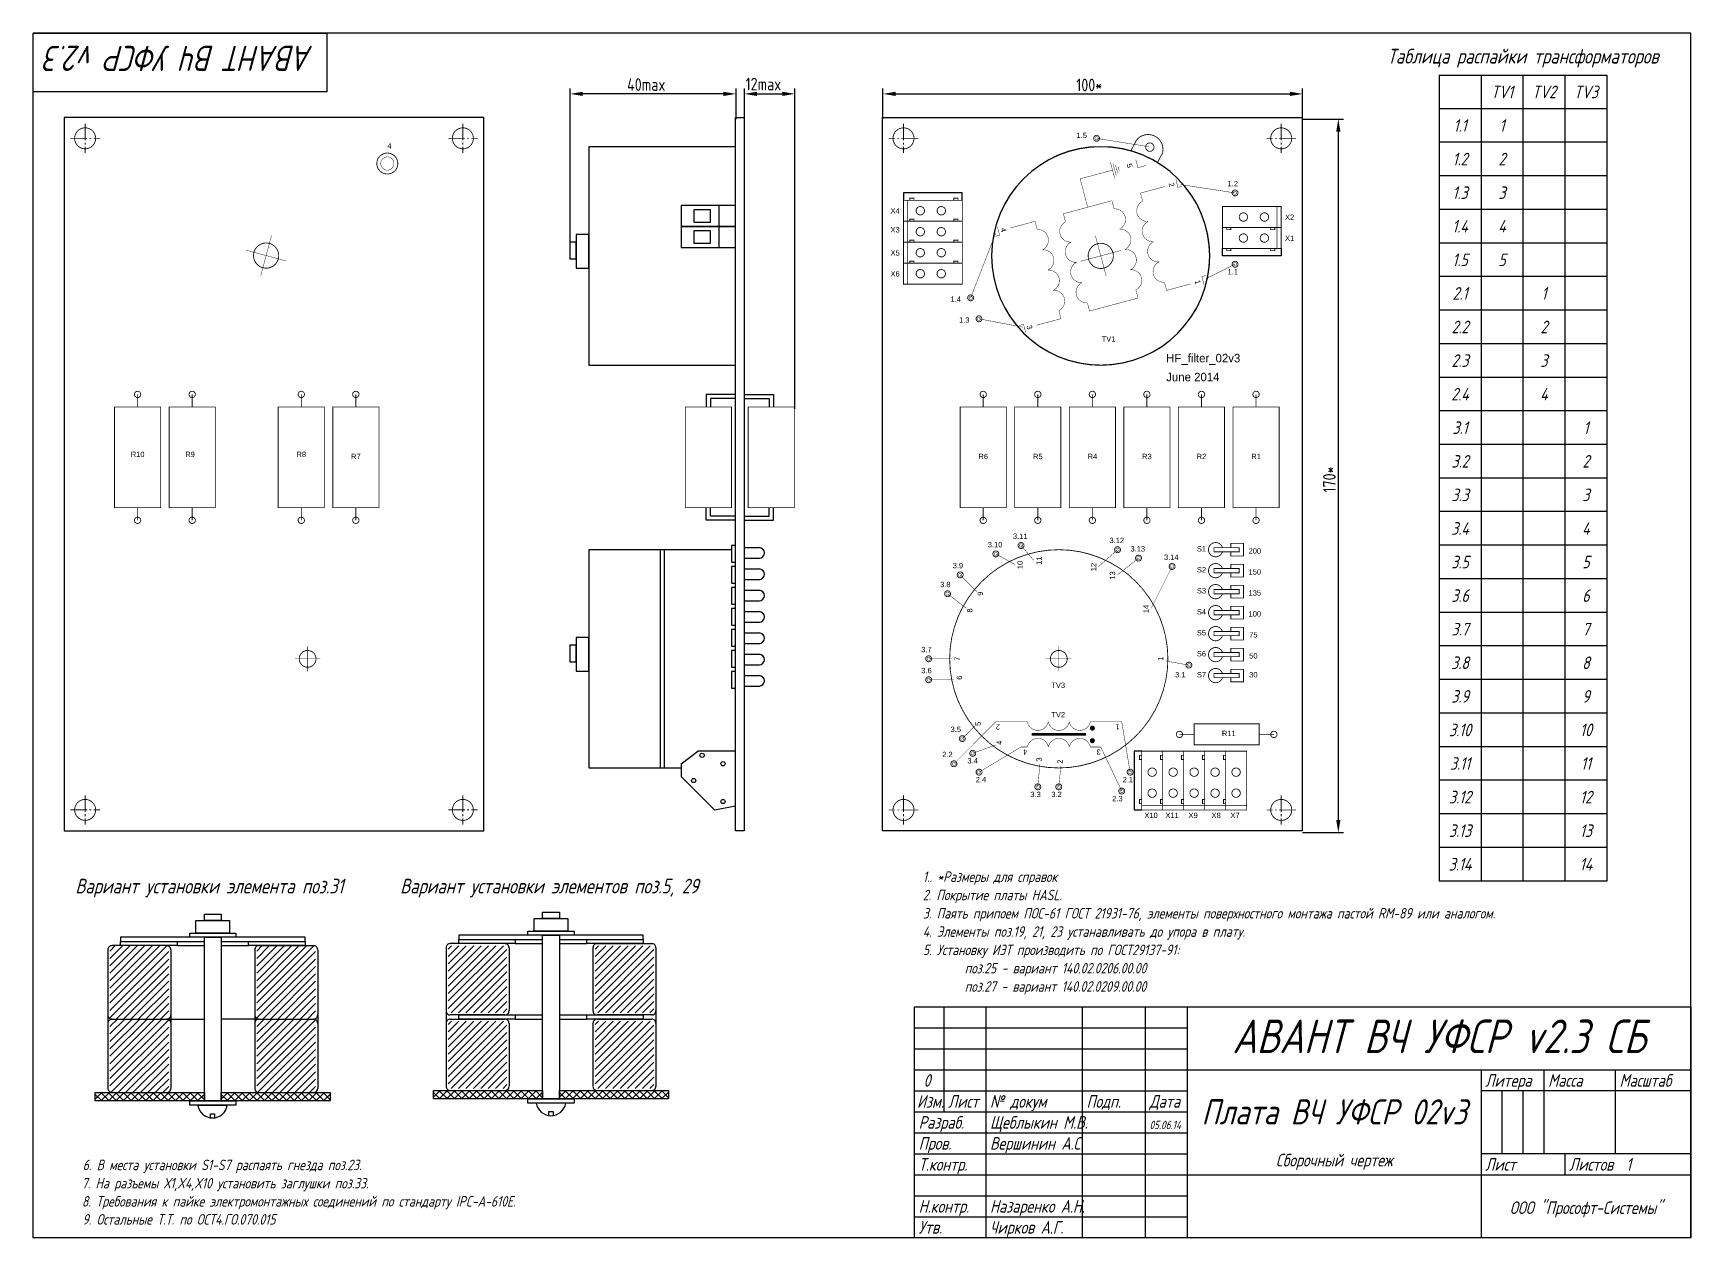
# Paper-space layout 'Лист1' of a CAD drawing. Extents: x 20 to 415, y 5 to 292.
# The model-space entities are those that its viewports show. They can reach past a viewport. Long polylines and large blocks are cut down to what shows.
import ezdxf
from ezdxf.enums import TextEntityAlignment as Align

# ---------------------------------------------------------------- set-up
doc = ezdxf.new("R2010")
doc.units = 0
doc.header["$MEASUREMENT"] = 0
doc.layers.get('0').update_dxf_attribs({"linetype": 'CONTINUOUS'})
doc.layers.get('DEFPOINTS').update_dxf_attribs({"linetype": 'CONTINUOUS'})
for name, color, linetype in [('BOARD', 173, 'CONTINUOUS'), ('BOTTOM', 7, 'CONTINUOUS'), ('TOP', 7, 'CONTINUOUS'), ('ВИДОВОЙ_ЭКРАН', 3, 'CONTINUOUS'), ('ОСНОВНОЙ', 105, 'CONTINUOUS'), ('РАЗМЕРЫ', 6, 'CONTINUOUS')]:
    doc.layers.add(name, color=color, linetype=linetype)
doc.layers.get('ВИДОВОЙ_ЭКРАН').freeze()
doc.styles.add('ГОСТ А', font='', dxfattribs={"oblique": 15})
doc.styles.add('ГОСТ_2_304', font='CS_Gost2304.shx')
doc.styles.get('ГОСТ А').set_extended_font_data('GOST 2.304 type A')
doc.dimstyles.new('ГОСТ', dxfattribs={"dimscale": 0, "dimtxt": 3, "dimasz": 3, "dimexe": 1.25, "dimexo": 0, "dimtad": 1, "dimtoh": 1, "dimdec": 4, "dimrnd": 1, "dimdsep": 46, "dimtxsty": 'Standard', "dimcen": 5, "dimadec": 0, "dimazin": 0, "dimtfac": 0.75, "dimtdec": 4, "dimtmove": 0, "dimatfit": 3, "dimfxl": 1, "dimtolj": 1, "dimtzin": 0, "dimarcsym": 0})

psp = doc.layouts.new('Лист1')

# ---------------------------------------------------------------- texts
at = {"style": 'ГОСТ А', "oblique": 15}
psp.add_text('АВАНТ ВЧ УФСР v2.3', height=6, rotation=180, dxfattribs=at).set_placement((55, 289), align=Align.CENTER)
at = {"linetype": 'Continuous', "style": 'ГОСТ А', "oblique": 15}
for s, p in [('Таблица распайки трансформаторов', (375, 283.7125)), ('Вариант установки элемента поз.31', (62, 86)), ('Вариант установки элементов поз.5, 29', (143, 86))]:
    psp.add_text(s, height=3.5, dxfattribs=at).set_placement(p, align=Align.BOTTOM_CENTER)
at = {"style": 'ГОСТ А', "oblique": 15}
for s, p in [('TV1', (370, 278)), ('TV2', (380, 278)), ('TV3', (390, 278)), ('1.1', (360, 270)), ('1', (370, 270)), ('1.2', (360, 262)), ('2', (370, 262)), ('1.3', (360, 254)), ('3', (370, 254)), ('1.4', (360, 246)), ('4', (370, 246)), ('1.5', (360, 238)), ('5', (370, 238)), ('2.1', (360, 230)), ('1', (380, 230)), ('2.2', (360, 222)), ('2', (380, 222)), ('2.3', (360, 214)), ('3', (380, 214)), ('2.4', (360, 206)), ('4', (380, 206)), ('3.1', (360, 198)), ('1', (390, 198)), ('3.2', (360, 190)), ('2', (390, 190)), ('3.3', (360, 182)), ('3', (390, 182)), ('3.4', (360, 174)), ('4', (390, 174)), ('3.5', (360, 166)), ('5', (390, 166)), ('3.6', (360, 158)), ('6', (390, 158)), ('3.7', (360, 150)), ('7', (390, 150)), ('3.8', (360, 142)), ('8', (390, 142)), ('3.9', (360, 134)), ('9', (390, 134)), ('3.10', (360, 126)), ('10', (390, 126)), ('3.11', (360, 118)), ('11', (390, 118)), ('3.12', (360, 110)), ('12', (390, 110)), ('3.13', (360, 102)), ('13', (390, 102)), ('3.14', (360, 94)), ('14', (390, 94))]:
    psp.add_text(s, height=3, dxfattribs=at).set_placement(p, align=Align.MIDDLE)
at = {"linetype": 'Continuous', "style": 'ГОСТ А', "oblique": 15}
for s, p in [('1.. *Размеры для справок', (231.982143, 89.786909)), ('2. Покрытие платы HASL.', (231.982143, 85.426591)), ('3. Паять припоем ПОС-61 ГОСТ 21931-76, элементы поверхностного монтажа пастой RM-89 или аналогом.', (232.00989, 81.066273)), ('4. Элементы поз.19, 21, 23 устанавливать до упора в плату.', (231.982143, 76.705955)), ('5. Установку ИЭТ производить по ГОСТ29137-91:', (232.00989, 72.345636)), ('поз.25 - вариант 140.02.0206.00.00', (241.982143, 67.985318)), ('поз.27 - вариант 140.02.0209.00.00', (241.982143, 63.625)), ('6. В места установки S1-S7 распаять гнезда поз.23.', (31.811024, 21.112463)), ('7. На разъемы Х1,X4,X10 установить заглушки поз.33.', (31.5625, 16.752145)), ('8. Требования к пайке электромонтажных соединений по стандарту IPC-A-610E.', (31.625, 12.440793)), ('9. Остальные Т.Т. по ОСТ4.ГО.070.015', (31.754377, 8.144685))]:
    psp.add_text(s, height=2.5, dxfattribs=at).set_placement(p)
at = {"style": 'ГОСТ А', "oblique": 15}
for s, height, p in [('АВАНТ ВЧ УФСР v2.3 СБ', 8, (355, 49)), ('0', 3, (233, 41)), ('Плата ВЧ УФСР 02v3', 6, (330, 32)), ('Сборочный чертеж', 3, (330, 22)), ('ООО "Прософт-Системы"', 3, (390.000715, 10.674689))]:
    psp.add_text(s, height=height, dxfattribs=at).set_placement(p, align=Align.CENTER)
for s, height, p in [('Литера', 3, (366.001332, 40.994895)), ('Масса', 3, (381.001332, 40.994895)), ('Масштаб', 3, (398.001332, 40.994895)), ('Изм.', 3, (230.612222, 35.994895)), ('Лист', 3, (238.001337, 35.994895)), ('№ докум', 3, (248.001337, 35.994895)), ('Подп.', 3, (271.001337, 35.994895)), ('Дата', 3, (286.001337, 35.994895)), ('Разраб.', 3, (231.001337, 30.994895)), ('Щеблыкин М.В.', 3, (248.001333, 30.994895)), ('05.06.14', 2, (286, 30.894501)), ('Пров.', 3, (231.001337, 25.994895)), ('Вершинин А.С.', 3, (248.001332, 25.994895)), ('Т.контр.', 3, (231.001332, 20.994895)), ('Лист', 3, (366.001332, 20.994895)), ('Листов  1', 3, (386.001332, 20.994895)), ('Н.контр.', 3, (231.001332, 10.994895)), ('Назаренко А.Н.', 3, (248.001332, 10.994895)), ('Утв.', 3, (231.001332, 5.994895)), ('Чирков А.Г.', 3, (248.001332, 5.995147))]:
    psp.add_text(s, height=height, dxfattribs=at).set_placement(p)

msp = doc.modelspace()

# ---------------------------------------------------------------- texts
at = {"layer": 'BOTTOM', "width": 1.019685}
msp.add_text('4', height=1.27, dxfattribs=at).set_placement((-217.983, -7.423))
for s, p in [('R10', (-277.5, -80.923)), ('R9', (-265, -80.923)), ('R8', (-238.5, -80.923)), ('R7', (-225.5, -81.423))]:
    msp.add_text(s, height=1.27, dxfattribs=at).set_placement(p, align=Align.CENTER)
at = {"layer": 'TOP', "width": 1.019685}
for s, p in [('1.5', (-53.778, -4.924)), ('1.2', (-17.778, -16.424)), ('1.1', (-17.778, -37.424)), ('1.4', (-83.778, -43.924)), ('1.3', (-81.778, -48.924)), ('TV1', (-47.777, -53.423)), ('3.10', (-74.925, -102.424)), ('3.11', (-68.925, -100.424)), ('3.12', (-45.925, -101.424)), ('3.13', (-40.925, -103.424)), ('200', (-12.777, -103.923)), ('3.9', (-83.278, -107.424)), ('3.14', (-32.925, -105.424)), ('150', (-12.777, -108.923)), ('3.8', (-86.278, -111.924)), ('135', (-12.777, -113.923)), ('100', (-12.777, -118.923)), ('3.7', (-90.778, -127.424)), ('75', (-12.63, -123.923)), ('50', (-12.63, -128.923)), ('3.6', (-90.778, -132.424)), ('3.1', (-30.278, -133.424)), ('30', (-12.63, -133.424)), ('TV3', (-59.777, -135.923)), ('TV2', (-59.777, -142.923)), ('3.5', (-83.778, -146.424)), ('2.2', (-85.778, -152.424)), ('3.4', (-79.778, -153.924)), ('2.4', (-77.778, -158.424)), ('2.1', (-42.778, -158.424)), ('3.3', (-64.778, -161.924)), ('3.2', (-59.778, -161.924)), ('2.3', (-45.278, -162.924))]:
    msp.add_text(s, height=1.27, dxfattribs=at).set_placement(p)
for s, rotation, p in [('5', 285, (-41.86, -11.185)), ('2', 285, (-31.838, -15.746)), ('4', 285, (-71.925, -26.487)), ('1', 285, (-25.626, -38.929)), ('3', 285, (-65.713, -49.67)), ('10', 90, (-66.577, -107.63)), ('11', 90, (-62.077, -106.63)), ('12', 90, (-49.076, -108.13)), ('13', 90, (-44.576, -110.13)), ('9', 90, (-76.077, -113.982)), ('8', 90, (-78.577, -117.982)), ('14', 90, (-36.576, -118.13)), ('7', 90, (-81.577, -129.482)), ('1', 90, (-33.076, -129.482)), ('6', 90, (-81.077, -133.983)), ('5', 90, (-76.577, -144.983)), ('2', 180, (-72.018, -144.577)), ('1', 180, (-43.518, -144.577)), ('4', 90, (-71.577, -149.483)), ('4', 180, (-65.518, -150.577)), ('3', 90, (-62.077, -153.483)), ('2', 90, (-57.077, -153.983)), ('3', 180, (-48.018, -150.577))]:
    msp.add_text(s, height=1.27, rotation=rotation, dxfattribs=at).set_placement(p)
for s, p in [('X4', (-97, -22.924)), ('X2', (-3, -24.424)), ('X3', (-97, -27.424)), ('X1', (-3, -29.424)), ('X5', (-97, -32.924)), ('X6', (-97, -37.924)), ('R6', (-76, -81.424)), ('R5', (-63, -81.424)), ('R4', (-50, -81.424)), ('R3', (-37, -81.424)), ('R2', (-24, -81.424)), ('R1', (-11, -81.424)), ('S1', (-24, -103.423)), ('S2', (-24, -108.423)), ('S3', (-24, -113.423)), ('S4', (-24, -118.423)), ('S5', (-24, -123.423)), ('S6', (-24, -128.423)), ('S7', (-24, -133.423)), ('R11', (-17.499, -147.423)), ('X10', (-36, -166.924)), ('X11', (-31, -166.924)), ('X9', (-26, -166.924)), ('X8', (-20.5, -166.924)), ('X7', (-16, -166.924))]:
    msp.add_text(s, height=1.27, dxfattribs=at).set_placement(p, align=Align.CENTER)
at = {"layer": 'TOP'}
for s, p in [('HF_filter_02v3', (-32.414, -58.375)), ('June 2014', (-32.398, -62.876))]:
    msp.add_text(s, height=2.032, dxfattribs=at).set_placement(p)

# ---------------------------------------------------------------- blocks, each defined once
blk = doc.blocks.new('*D10')
at = {"layer": 'DEFPOINTS', "color": 0}
for p in [(147.961774, 277.532645), (187.493629, 271.532645), (147.961774, 241.809586)]:
    blk.add_point(p, dxfattribs=at)
at = {"layer": 'РАЗМЕРЫ', "color": 0}
for p, q in [((147.961774, 241.809586), (147.961774, 278.782645)), ((184.493629, 277.532645), (150.961774, 277.532645)), ((187.493629, 271.532645), (187.493629, 278.782645))]:
    blk.add_line(p, q, dxfattribs=at)
for points in [[(150.961774, 278.032645), (150.961774, 277.032645), (147.961774, 277.532645)], [(184.493629, 277.032645), (184.493629, 278.032645), (187.493629, 277.532645)]]:
    blk.add_solid(points, dxfattribs=at)
at = {"layer": 'РАЗМЕРЫ', "color": 0, "linetype": 'Continuous', "style": 'ГОСТ_2_304'}
blk.add_text('40max', height=3, dxfattribs=at).set_placement((161.540202, 278.250843))
blk = doc.blocks.new('*D12')
at = {"layer": 'DEFPOINTS', "color": 0}
for p in [(201.493629, 277.532645), (189.493629, 271.532645), (201.493629, 202.532645)]:
    blk.add_point(p, dxfattribs=at)
at = {"layer": 'РАЗМЕРЫ', "color": 0}
for p, q in [((189.493629, 271.532645), (189.493629, 278.782645)), ((192.493629, 277.532645), (198.493629, 277.532645)), ((201.493629, 202.532645), (201.493629, 278.782645))]:
    blk.add_line(p, q, dxfattribs=at)
for points in [[(192.493629, 278.032645), (192.493629, 277.032645), (189.493629, 277.532645)], [(198.493629, 277.032645), (198.493629, 278.032645), (201.493629, 277.532645)]]:
    blk.add_solid(points, dxfattribs=at)
at = {"layer": 'РАЗМЕРЫ', "color": 0, "linetype": 'Continuous', "style": 'ГОСТ_2_304'}
blk.add_text('12max', height=3, dxfattribs=at).set_placement((189.756129, 278.367034))
blk = doc.blocks.new('*D14')
at = {"layer": 'DEFPOINTS', "color": 0}
for p in [(322.493629, 277.532645), (222.493629, 271.532645), (322.493629, 271.532645)]:
    blk.add_point(p, dxfattribs=at)
at = {"layer": 'РАЗМЕРЫ', "color": 0}
for p, q in [((222.493629, 271.532645), (222.493629, 278.782645)), ((225.493629, 277.532645), (319.493629, 277.532645)), ((322.493629, 271.532645), (322.493629, 278.782645))]:
    blk.add_line(p, q, dxfattribs=at)
for points in [[(225.493629, 278.032645), (225.493629, 277.032645), (222.493629, 277.532645)], [(319.493629, 277.032645), (319.493629, 278.032645), (322.493629, 277.532645)]]:
    blk.add_solid(points, dxfattribs=at)
at = {"layer": 'РАЗМЕРЫ', "color": 0, "linetype": 'Continuous', "style": 'ГОСТ_2_304'}
blk.add_text('100*', height=3, dxfattribs=at).set_placement((268.556129, 278.157645))
blk = doc.blocks.new('*D16')
at = {"layer": 'DEFPOINTS', "color": 0}
for p in [(322.493629, 271.532645), (322.493629, 101.532645), (331, 101.532645)]:
    blk.add_point(p, dxfattribs=at)
at = {"layer": 'РАЗМЕРЫ', "color": 0}
for p, q in [((322.493629, 271.532645), (332.25, 271.532645)), ((331, 268.532645), (331, 104.532645)), ((322.493629, 101.532645), (332.25, 101.532645))]:
    blk.add_line(p, q, dxfattribs=at)
for points in [[(331.5, 268.532645), (330.5, 268.532645), (331, 271.532645)], [(330.5, 104.532645), (331.5, 104.532645), (331, 101.532645)]]:
    blk.add_solid(points, dxfattribs=at)
at = {"layer": 'РАЗМЕРЫ', "color": 0, "linetype": 'Continuous', "style": 'ГОСТ_2_304'}
blk.add_text('170*', height=3, rotation=90, dxfattribs=at).set_placement((330.375, 182.557645))

# ---------------------------------------------------------------- dimensions: what is measured, and where the dimension line sits
at = {"layer": 'РАЗМЕРЫ'}
for base, p1, p2, text, picture, middle in [((147.961774, 277.532645), (187.493629, 271.532645), (147.961774, 241.809586), '<>max', '*D10', (167.727702, 279.704244)), ((201.493629, 277.532645), (189.493629, 271.532645), (201.493629, 202.532645), '<>max', '*D12', (195.493629, 279.820435)), ((322.493629, 277.532645), (222.493629, 271.532645), (322.493629, 271.532645), '<>*', '*D14', (272.493629, 279.657645))]:
    dim = psp.add_linear_dim(base=base, p1=p1, p2=p2, text=text, dimstyle='ГОСТ', override={"dimscale": 1, "dimlfac": 1, "dimsah": 1, "dimtolj": 1}, dxfattribs=at)
    dim.commit()
    dim.dimension.update_dxf_attribs({"geometry": picture, "text_midpoint": middle})
dim = psp.add_linear_dim(base=(331, 101.532645), p1=(322.493629, 271.532645), p2=(322.493629, 101.532645), angle=90, text='<>*', dimstyle='ГОСТ', override={"dimscale": 1, "dimlfac": 1, "dimsah": 1, "dimtolj": 1}, dxfattribs=at)
dim.commit()
dim.dimension.update_dxf_attribs({"geometry": '*D16', "text_midpoint": (328.875, 186.532645)})

# ---------------------------------------------------------------- hatches: boundary and pattern name
at = {"layer": 'TOP', "linetype": 'Continuous'}
h = msp.add_hatch(dxfattribs=at)
h.set_pattern_fill('ANSI31', color=256, scale=10, style=0)
h.set_pattern_definition([(45, (-610, -500), (-0.883883, 0.883883), [])])
h.paths.add_polyline_path([(-276.5, -243), (-262.5, -243), (-262.5, -260.5), (-276.5, -260.5)], flags=0)
h = msp.add_hatch(dxfattribs=at)
h.set_pattern_fill('ANSI31', color=256, scale=10, style=0)
h.set_pattern_definition([(45, (-575, -500), (-0.883883, 0.883883), [])])
h.paths.add_polyline_path([(-241.5, -243), (-227.5, -243), (-227.5, -260.5), (-241.5, -260.5)], flags=0)
h = msp.add_hatch(dxfattribs=at)
h.set_pattern_fill('ANSI31', color=256, scale=10, style=0)
h.set_pattern_definition([(45, (-510, -500.1686), (-0.883883, 0.883883), [])])
h.paths.add_polyline_path([(-176.5, -243.6686), (-162.5, -243.6686), (-162.5, -259.6686), (-176.5, -259.6686)], flags=0)
h = msp.add_hatch(dxfattribs=at)
h.set_pattern_fill('ANSI31', color=256, scale=10, style=0)
h.set_pattern_definition([(45, (-475, -500.1686), (-0.883883, 0.883883), [])])
h.paths.add_polyline_path([(-141.5, -243.6686), (-127.5, -243.6686), (-127.5, -259.6686), (-141.5, -259.6686)], flags=0)
h = msp.add_hatch(dxfattribs=at)
h.set_pattern_fill('ANSI31', color=256, scale=10, style=0)
h.set_pattern_definition([(45, (-610, -518), (-0.883883, 0.883883), [])])
h.paths.add_polyline_path([(-276.5, -260.5), (-262.5, -260.5), (-262.5, -278), (-276.5, -278)], flags=0)
h = msp.add_hatch(dxfattribs=at)
h.set_pattern_fill('ANSI31', color=256, scale=10, style=0)
h.set_pattern_definition([(45, (-575, -518), (-0.883883, 0.883883), [])])
h.paths.add_polyline_path([(-241.5, -260.5), (-227.5, -260.5), (-227.5, -278), (-241.5, -278)], flags=0)
h = msp.add_hatch(dxfattribs=at)
h.set_pattern_fill('ANSI31', color=256, scale=10, style=0)
h.set_pattern_definition([(45, (-510, -518.1686), (-0.883883, 0.883883), [])])
h.paths.add_polyline_path([(-176.5, -261.6686), (-162.5, -261.6686), (-162.5, -277.6686), (-176.5, -277.6686)], flags=0)
h = msp.add_hatch(dxfattribs=at)
h.set_pattern_fill('ANSI31', color=256, scale=10, style=0)
h.set_pattern_definition([(45, (-475, -518.1686), (-0.883883, 0.883883), [])])
h.paths.add_polyline_path([(-141.5, -261.6686), (-127.5, -261.6686), (-127.5, -277.6686), (-141.5, -277.6686)], flags=0)
h = msp.add_hatch(dxfattribs=at)
h.set_pattern_fill('ANSI37', color=256, scale=10, style=0)
h.set_pattern_definition([(45, (-610, -500), (-0.883883, 0.883883), []), (134.99997, (-610, -500), (-0.883883, -0.883883), [])])
h.paths.add_polyline_path([(-280, -278), (-254, -278), (-254, -280), (-280, -280)], flags=0)
h = msp.add_hatch(dxfattribs=at)
h.set_pattern_fill('ANSI37', color=256, scale=10, style=0)
h.set_pattern_definition([(45, (-579.9901, -500), (-0.883883, 0.883883), []), (134.99997, (-579.9901, -500), (-0.883883, -0.883883), [])])
h.paths.add_polyline_path([(-249.990107, -278), (-223.990107, -278), (-223.990107, -280), (-249.990107, -280)], flags=0)
h = msp.add_hatch(dxfattribs=at)
h.set_pattern_fill('ANSI37', color=256, scale=10, style=0)
h.set_pattern_definition([(45, (-510, -500.1686), (-0.883883, 0.883883), []), (134.99997, (-510, -500.1686), (-0.883883, -0.883883), [])])
h.paths.add_polyline_path([(-180, -278.1686), (-154, -278.1686), (-154, -280.1686), (-180, -280.1686)], flags=0)
h = msp.add_hatch(dxfattribs=at)
h.set_pattern_fill('ANSI37', color=256, scale=10, style=0)
h.set_pattern_definition([(45, (-479.9901, -500.1686), (-0.883883, 0.883883), []), (134.99997, (-479.9901, -500.1686), (-0.883883, -0.883883), [])])
h.paths.add_polyline_path([(-149.990107, -278.1686), (-123.990107, -278.1686), (-123.990107, -280.1686), (-149.990107, -280.1686)], flags=0)

# ---------------------------------------------------------------- linework, layer by layer
at = {"layer": 'BOARD'}
for points in [[(-295, 0), (-295, -170), (-195, -170), (-195, 0)], [(-133, 0), (-133, -167), (-133, -170), (-135, -170), (-135, 0)], [(0, 0), (0, -170), (-100, -170), (-100, 0)]]:
    msp.add_lwpolyline(points, close=True, dxfattribs=at)
at = {"layer": 'BOTTOM', "linetype": 'ByBlock'}
for p, q in [((-133, -66), (-126, -66)), ((-133, -67), (-127, -67)), ((-127, -67), (-127, -69)), ((-126, -66), (-126, -69)), ((-127, -95), (-127, -93)), ((-126, -96), (-126, -93)), ((-133, -95), (-127, -95)), ((-133, -96), (-126, -96))]:
    msp.add_line(p, q, dxfattribs=at)
at = {"layer": 'BOTTOM'}
for p, q in [((-133, -102.5), (-129.36184, -102.5)), ((-133, -105.02263), (-129.351388, -105.02263)), ((-133, -107.58), (-129.36184, -107.58)), ((-133, -110.10263), (-129.351388, -110.10263)), ((-133, -112.66), (-129.36184, -112.66)), ((-133, -115.18263), (-129.351388, -115.18263)), ((-133, -117.74), (-129.36184, -117.74)), ((-133, -120.26263), (-129.351388, -120.26263)), ((-133, -122.82), (-129.36184, -122.82)), ((-133, -125.34263), (-129.351388, -125.34263)), ((-133, -127.9), (-129.36184, -127.9)), ((-133, -130.42263), (-129.351388, -130.42263)), ((-133, -132.98), (-129.36184, -132.98)), ((-133, -135.50263), (-129.351388, -135.50263))]:
    msp.add_line(p, q, dxfattribs=at)
for points, const_width in [([(-287.5, -4.993, -1), (-292.5, -4.993, -1), (-287.5, -4.993)], 0.2), ([(-197.5, -4.993, -1), (-202.5, -4.993, -1), (-197.5, -4.993)], 0.2), ([(-215.5, -11, -1), (-220.5, -11, -1), (-215.5, -11)], 0.2), ([(-219.5, -10.5, -1), (-216.5, -11.5, -1), (-219.5, -10.5)], 0.1), ([(-243.879, -32.928, -1), (-249.879, -32.928, -1), (-243.879, -32.928)], 0.2), ([(-276.75, -66, -1), (-278.25, -66, -1), (-276.75, -66)], 0.2), ([(-263.75, -66, -1), (-265.25, -66, -1), (-263.75, -66)], 0.2), ([(-237.75, -66, -1), (-239.25, -66, -1), (-237.75, -66)], 0.2), ([(-224.75, -66, -1), (-226.25, -66, -1), (-224.75, -66)], 0.2), ([(-276.75, -96, -1), (-278.25, -96, -1), (-276.75, -96)], 0.2), ([(-276.75, -96, -1), (-278.25, -96, -1), (-276.75, -96)], 0.2), ([(-263.75, -96, -1), (-265.25, -96, -1), (-263.75, -96)], 0.2), ([(-263.75, -96, -1), (-265.25, -96, -1), (-263.75, -96)], 0.2), ([(-237.75, -96, -1), (-239.25, -96, -1), (-237.75, -96)], 0.2), ([(-237.75, -96, -1), (-239.25, -96, -1), (-237.75, -96)], 0.2), ([(-224.75, -96, -1), (-226.25, -96, -1), (-224.75, -96)], 0.2), ([(-224.75, -96, -1), (-226.25, -96, -1), (-224.75, -96)], 0.2), ([(-234.984, -129.006, -1), (-238.984, -129.006, -1), (-234.984, -129.006)], 0.2), ([(-234.984, -129.006, -1), (-238.984, -129.006, -1), (-234.984, -129.006)], 0.2), ([(-287.5, -164.993, -1), (-292.5, -164.993, -1), (-287.5, -164.993)], 0.2), ([(-197.5, -164.993, -1), (-202.5, -164.993, -1), (-197.5, -164.993)], 0.2)]:
    msp.add_lwpolyline(points, format="xyb", dxfattribs=dict(at, const_width=const_width))
for points, const_width in [([(-290, -5.493), (-290, -1.493)], 0.2), ([(-200, -5.493), (-200, -1.493)], 0.2), ([(-293.5, -4.993), (-289.5, -4.993)], 0.2), ([(-290, -6.493), (-290, -5.993)], 0.2), ([(-290, -8.493), (-290, -6.993)], 0.2), ([(-289, -4.993), (-288.5, -4.993)], 0.2), ([(-288, -4.993), (-286.5, -4.993)], 0.2), ([(-203.5, -4.993), (-199.5, -4.993)], 0.2), ([(-200, -6.493), (-200, -5.993)], 0.2), ([(-200, -8.493), (-200, -6.993)], 0.2), ([(-199, -4.993), (-198.5, -4.993)], 0.2), ([(-198, -4.993), (-196.5, -4.993)], 0.2), ([(-251.709, -31.634), (-242.049, -34.222)], 0.1), ([(-245.585, -28.098), (-248.173, -37.758)], 0.1), ([(-277.5, -66), (-277.5, -69)], 0.2), ([(-264.5, -66), (-264.5, -69)], 0.2), ([(-238.5, -66), (-238.5, -69)], 0.2), ([(-225.5, -66), (-225.5, -69)], 0.2), ([(-283, -93), (-283, -69), (-272, -69), (-272, -93), (-283, -93)], 0.2), ([(-270, -93), (-270, -69), (-259, -69), (-259, -93), (-270, -93)], 0.2), ([(-244, -93), (-244, -69), (-233, -69), (-233, -93), (-244, -93)], 0.2), ([(-231, -93), (-231, -69), (-220, -69), (-220, -93), (-231, -93)], 0.2), ([(-132, -93), (-132, -69), (-121, -69), (-121, -93), (-132, -93)], 0.2), ([(-277.5, -96), (-277.5, -93)], 0.2), ([(-264.5, -96), (-264.5, -93)], 0.2), ([(-238.5, -96), (-238.5, -93)], 0.2), ([(-225.5, -96), (-225.5, -93)], 0.2), ([(-236.984, -132.006), (-236.984, -126.006)], 0.1), ([(-236.984, -132.006), (-236.984, -126.006)], 0.1), ([(-239.984, -129.006), (-233.984, -129.006)], 0.1), ([(-233.984, -129.006), (-239.984, -129.006)], 0.1), ([(-290, -165.493), (-290, -161.493)], 0.2), ([(-200, -165.493), (-200, -161.493)], 0.2), ([(-293.5, -164.993), (-289.5, -164.993)], 0.2), ([(-290, -166.493), (-290, -165.993)], 0.2), ([(-289, -164.993), (-288.5, -164.993)], 0.2), ([(-288, -164.993), (-286.5, -164.993)], 0.2), ([(-203.5, -164.993), (-199.5, -164.993)], 0.2), ([(-200, -166.493), (-200, -165.993)], 0.2), ([(-199, -164.993), (-198.5, -164.993)], 0.2), ([(-198, -164.993), (-196.5, -164.993)], 0.2), ([(-290, -168.493), (-290, -166.993)], 0.2), ([(-200, -168.493), (-200, -166.993)], 0.2)]:
    msp.add_lwpolyline(points, dxfattribs=dict(at, const_width=const_width))
for centre in [(-129.393315, -103.765082), (-129.393315, -108.845082), (-129.393315, -113.925082), (-129.393315, -119.005082), (-129.393315, -124.085082), (-129.393315, -129.165082), (-129.393315, -134.245082)]:
    msp.add_arc(centre, 1.255392, 271.202135, 88.797865, dxfattribs=at)
at = {"layer": 'TOP', "linetype": 'ByBlock'}
for p, q in [((-81, -18), (-95, -18)), ((-95, -18), (-95, -19.75)), ((-81, -19.75), (-81, -18)), ((-135, -21), (-148, -21)), ((-148, -21), (-148, -26)), ((-145, -22), (-145, -25)), ((-141, -22), (-145, -22)), ((-141, -25), (-141, -22)), ((-139, -21), (-139, -31)), ((-148, -26), (-135, -26)), ((-135, -26), (-148, -26)), ((-148, -26), (-148, -31)), ((-145, -25), (-141, -25)), ((-145, -27), (-145, -30)), ((-141, -27), (-145, -27)), ((-141, -30), (-141, -27)), ((-148, -31), (-135, -31)), ((-145, -30), (-141, -30)), ((-19, -32), (-19, -31.25)), ((-5, -31.25), (-5, -33)), ((-19, -33), (-19, -32)), ((-5, -33), (-19, -33)), ((-135, -66), (-142, -66)), ((-142, -66), (-142, -69)), ((-135, -67), (-141, -67)), ((-141, -67), (-141, -69)), ((-142, -96), (-142, -93)), ((-141, -95), (-141, -93)), ((-135, -96), (-142, -96)), ((-135, -95), (-141, -95)), ((-135, -102), (-136, -102)), ((-136, -102), (-136, -106)), ((-153, -103), (-153, -155)), ((-152, -103), (-152, -155)), ((-136, -106), (-135, -106)), ((-135, -107), (-136, -107)), ((-136, -107), (-136, -111)), ((-136, -111), (-135, -111)), ((-135, -112), (-136, -112)), ((-136, -112), (-136, -116)), ((-136, -116), (-135, -116)), ((-135, -117), (-136, -117)), ((-136, -117), (-136, -121)), ((-136, -121), (-135, -121)), ((-135, -122), (-136, -122)), ((-136, -122), (-136, -126)), ((-136, -126), (-135, -126)), ((-135, -127), (-136, -127)), ((-136, -127), (-136, -131)), ((-136, -131), (-135, -131)), ((-135, -132), (-136, -132)), ((-136, -132), (-136, -136)), ((-136, -136), (-135, -136)), ((-148, -154), (-144, -151)), ((-148, -154), (-148, -157)), ((-135, -151), (-144, -151)), ((-38.25, -151), (-40, -151)), ((-40, -151), (-40, -165)), ((-170, -155), (-148, -155)), ((-140, -165), (-148, -157)), ((-140, -165), (-135, -164)), ((-40, -165), (-38.25, -165))]:
    msp.add_line(p, q, dxfattribs=at)
at = {"layer": 'TOP', "linetype": 'Continuous'}
for p, q in [((-136, -103), (-170, -103)), ((-170, -103), (-170, -155)), ((-277, -244), (-277, -277)), ((-263, -243), (-276, -243)), ((-262, -244), (-262, -277)), ((-260.5, -243), (-254, -243)), ((-250, -243), (-243.5, -243)), ((-242, -244), (-242, -277)), ((-241, -243), (-228, -243)), ((-227, -244), (-227, -277)), ((-177, -244.1686), (-177, -277.1686)), ((-163, -243.1686), (-176, -243.1686)), ((-162, -244.166251), (-162, -259.166251)), ((-160.5, -243.1686), (-154, -243.1686)), ((-150, -243.1686), (-143.5, -243.1686)), ((-142, -244.166251), (-142, -259.166251)), ((-141, -243.1686), (-128, -243.1686)), ((-127, -244.1686), (-127, -277.1686)), ((-276, -260.494529), (-263, -260.494529)), ((-263, -260.5), (-254, -260.5)), ((-241, -260.5), (-250, -260.5)), ((-241, -260.494529), (-228, -260.494529)), ((-163, -260.1686), (-176, -260.1686)), ((-160.5, -260.166251), (-154, -260.166251)), ((-150, -260.166251), (-143.5, -260.166251)), ((-128, -260.1686), (-141, -260.1686)), ((-176, -261.1686), (-163, -261.1686)), ((-162, -262.166251), (-162, -277.166251)), ((-160.5, -261.166251), (-154, -261.166251)), ((-150, -261.166251), (-143.5, -261.166251)), ((-142, -262.166251), (-142, -277.166251)), ((-141, -261.1686), (-128, -261.1686)), ((-148.5, -280.166251), (-155.5, -280.166251)), ((-248.552675, -281.051149), (-255.552675, -281.051149)), ((-252.563948, -284.001419), (-252.563948, -283.0456)), ((-252.563948, -283.0456), (-251.563948, -283.0456)), ((-251.563948, -283.0456), (-251.563948, -284.001419)), ((-152.511273, -283.160702), (-151.511273, -283.160702)), ((-152.511273, -284.116521), (-152.511273, -283.160702)), ((-151.511273, -283.160702), (-151.511273, -284.116521))]:
    msp.add_line(p, q, dxfattribs=at)
at = {"layer": 'TOP'}
for points, const_width in [([(-97.5, -5, 1), (-92.5, -5, 1), (-97.5, -5)], 0.2), ([(-7.5, -5, 1), (-2.5, -5, 1), (-7.5, -5)], 0.2), ([(-74, -33, 1), (-22, -33, 1), (-74, -33)], 0.2), ([(-49.5, -4.5, 1), (-48.5, -5.5, 1), (-49.5, -4.5)], 0.2), ([(-49.4, -5, 1), (-48.6, -5, 1), (-49.4, -5)], 0.1), ([(-39.499, -5.447, -0.867577), (-33.436, -8.947)], 0.2), ([(-37.307, -7.091, 0.999889), (-35.308, -7.091, 1.000111), (-37.307, -7.091)], 0.2), ([(-36.713, -24.799, -0.819602), (-38.007, -19.97), (-38.525, -18.038), (-38.549, -18.044)], 0.1), ([(-16.5, -17.5, 1), (-15.5, -18.5, 1), (-16.5, -17.5)], 0.2), ([(-16.4, -18, 1), (-15.6, -18, 1), (-16.4, -18)], 0.1), ([(-92, -22.25, 1), (-90, -22.25, 1), (-92, -22.25)], 0.2), ([(-87, -22.25, 1), (-85, -22.25, 1), (-87, -22.25)], 0.2), ([(-43.523, -26.624, 0.819952), (-44.817, -21.794), (-45.334, -19.862), (-45.31, -19.856)], 0.1), ([(-15, -23.75, 1), (-13, -23.75, 1), (-15, -23.75)], 0.2), ([(-10, -23.75, 1), (-8, -23.75, 1), (-10, -23.75)], 0.2), ([(-92, -27.25, 1), (-90, -27.25, 1), (-92, -27.25)], 0.2), ([(-87, -27.25, 1), (-85, -27.25, 1), (-87, -27.25)], 0.2), ([(-61.875, -31.541, 0.819537), (-63.169, -26.712)], 0.1), ([(-56.36, -24.887, 0.819811), (-55.066, -29.717)], 0.1), ([(-42.229, -31.454, 0.819993), (-43.523, -26.624)], 0.1), ([(-36.713, -24.799, 0.81988), (-35.419, -29.629)], 0.1), ([(-15, -28.75, 1), (-13, -28.75, 1), (-15, -28.75)], 0.2), ([(-10, -28.75, 1), (-8, -28.75, 1), (-10, -28.75)], 0.2), ([(-92, -32.25, 1), (-90, -32.25, 1), (-92, -32.25)], 0.2), ([(-87, -32.25, 1), (-85, -32.25, 1), (-87, -32.25)], 0.2), ([(-60.581, -36.371, 0.819839), (-61.875, -31.541)], 0.1), ([(-55.066, -29.717, 0.81969), (-53.771, -34.546)], 0.1), ([(-51, -33, 1), (-45, -33, 1), (-51, -33)], 0.2), ([(-40.934, -36.283, 0.81969), (-42.229, -31.454)], 0.1), ([(-35.419, -29.629, 0.819839), (-34.125, -34.459)], 0.1), ([(-53.771, -34.546, 0.819993), (-52.477, -39.376)], 0.1), ([(-34.125, -34.459, 0.819537), (-32.831, -39.288)], 0.1), ([(-16.5, -34.5, 1), (-15.5, -35.5, 1), (-16.5, -34.5)], 0.2), ([(-16.4, -35, 1), (-15.6, -35, 1), (-16.4, -35)], 0.1), ([(-92, -37.25, 1), (-90, -37.25, 1), (-92, -37.25)], 0.2), ([(-87, -37.25, 1), (-85, -37.25, 1), (-87, -37.25)], 0.2), ([(-59.287, -41.201, 0.81988), (-60.581, -36.371)], 0.1), ([(-52.477, -39.376, 0.819952), (-51.183, -44.206), (-50.666, -46.138), (-50.69, -46.144)], 0.1), ([(-40.934, -36.283, -0.819811), (-39.64, -41.113), (-39.123, -43.045), (-39.099, -43.038)], 0.1), ([(-79.5, -42.5, 1), (-78.5, -43.5, 1), (-79.5, -42.5)], 0.2), ([(-79.4, -43, 1), (-78.6, -43, 1), (-79.4, -43)], 0.1), ([(-59.287, -41.201, -0.819602), (-57.993, -46.03), (-57.475, -47.962), (-57.451, -47.956)], 0.1), ([(-77.5, -47.5, 1), (-76.5, -48.5, 1), (-77.5, -47.5)], 0.2), ([(-77.4, -48, 1), (-76.6, -48, 1), (-77.4, -48)], 0.1), ([(-76.75, -66, 1), (-75.25, -66, 1), (-76.75, -66)], 0.2), ([(-63.75, -66, 1), (-62.25, -66, 1), (-63.75, -66)], 0.2), ([(-63.75, -66, 1), (-62.25, -66, 1), (-63.75, -66)], 0.2), ([(-50.75, -66, 1), (-49.25, -66, 1), (-50.75, -66)], 0.2), ([(-50.75, -66, 1), (-49.25, -66, 1), (-50.75, -66)], 0.2), ([(-37.75, -66, 1), (-36.25, -66, 1), (-37.75, -66)], 0.2), ([(-37.75, -66, 1), (-36.25, -66, 1), (-37.75, -66)], 0.2), ([(-24.75, -66, 1), (-23.25, -66, 1), (-24.75, -66)], 0.2), ([(-24.75, -66, 1), (-23.25, -66, 1), (-24.75, -66)], 0.2), ([(-11.75, -66, 1), (-10.25, -66, 1), (-11.75, -66)], 0.2), ([(-11.75, -66, 1), (-10.25, -66, 1), (-11.75, -66)], 0.2), ([(-76.75, -96, 1), (-75.25, -96, 1), (-76.75, -96)], 0.2), ([(-76.75, -96, 1), (-75.25, -96, 1), (-76.75, -96)], 0.2), ([(-63.75, -96, 1), (-62.25, -96, 1), (-63.75, -96)], 0.2), ([(-50.75, -96, 1), (-49.25, -96, 1), (-50.75, -96)], 0.2), ([(-37.75, -96, 1), (-36.25, -96, 1), (-37.75, -96)], 0.2), ([(-24.75, -96, 1), (-23.25, -96, 1), (-24.75, -96)], 0.2), ([(-11.75, -96, 1), (-10.25, -96, 1), (-11.75, -96)], 0.2), ([(-67.5, -101.5, 1), (-66.5, -102.5, 1), (-67.5, -101.5)], 0.2), ([(-67.4, -102, 1), (-66.6, -102, 1), (-67.4, -102)], 0.1), ([(-44.5, -102.5, 1), (-43.5, -103.5, 1), (-44.5, -102.5)], 0.2), ([(-44.4, -103, 1), (-43.6, -103, 1), (-44.4, -103)], 0.1), ([(-19, -102.5, 6.650368), (-19, -103.5)], 0.2), ([(-84, -129, 1), (-32, -129, 1), (-84, -129)], 0.2), ([(-84, -129, 1), (-32, -129, 1), (-84, -129)], 0.2), ([(-73.5, -103.5, 1), (-72.5, -104.5, 1), (-73.5, -103.5)], 0.2), ([(-73.4, -104, 1), (-72.6, -104, 1), (-73.4, -104)], 0.1), ([(-39.5, -104.5, 1), (-38.5, -105.5, 1), (-39.5, -104.5)], 0.2), ([(-39.4, -105, 1), (-38.6, -105, 1), (-39.4, -105)], 0.1), ([(-31.5, -106.5, 1), (-30.5, -107.5, 1), (-31.5, -106.5)], 0.2), ([(-31.4, -107, 1), (-30.6, -107, 1), (-31.4, -107)], 0.1), ([(-19, -107.5, 6.650368), (-19, -108.5)], 0.2), ([(-82, -108.5, 1), (-81, -109.5, 1), (-82, -108.5)], 0.2), ([(-81.9, -109, 1), (-81.1, -109, 1), (-81.9, -109)], 0.1), ([(-85, -113, 1), (-84, -114, 1), (-85, -113)], 0.2), ([(-84.9, -113.5, 1), (-84.1, -113.5, 1), (-84.9, -113.5)], 0.1), ([(-19, -112.5, 6.650368), (-19, -113.5)], 0.2), ([(-19, -117.5, 6.650368), (-19, -118.5)], 0.2), ([(-19, -122.5, 6.650368), (-19, -123.5)], 0.2), ([(-19, -127.5, 6.650368), (-19, -128.5)], 0.2), ([(-89.5, -128.5, 1), (-88.5, -129.5, 1), (-89.5, -128.5)], 0.2), ([(-89.4, -129, 1), (-88.6, -129, 1), (-89.4, -129)], 0.1), ([(-60, -129, 1), (-56, -129, 1), (-60, -129)], 0.2), ([(-60, -129, 1), (-56, -129, 1), (-60, -129)], 0.2), ([(-27.5, -130, 1), (-26.5, -131, 1), (-27.5, -130)], 0.2), ([(-27.4, -130.5, 1), (-26.6, -130.5, 1), (-27.4, -130.5)], 0.1), ([(-89.5, -133.5, 1), (-88.5, -134.5, 1), (-89.5, -133.5)], 0.2), ([(-89.4, -134, 1), (-88.6, -134, 1), (-89.4, -134)], 0.1), ([(-19, -132.5, 6.650368), (-19, -133.5)], 0.2), ([(-60.5, -144, -0.819804), (-65.5, -144), (-73, -144)], 0.1), ([(-55.5, -144, -0.819804), (-60.5, -144)], 0.1), ([(-55.5, -144, 0.819804), (-50.5, -144), (-43, -144)], 0.1), ([(-50.3, -145.5, 1), (-49.7, -145.5, 1), (-50.3, -145.5)], 0.6), ([(-30, -147, 1), (-28.5, -147, 1), (-30, -147)], 0.2), ([(-30, -147, 1), (-28.5, -147, 1), (-30, -147)], 0.2), ([(-7.5, -147, 1), (-6, -147, 1), (-7.5, -147)], 0.2), ([(-81.5, -147.5, 1), (-80.5, -148.5, 1), (-81.5, -147.5)], 0.2), ([(-81.4, -148, 1), (-80.6, -148, 1), (-81.4, -148)], 0.1), ([(-65.5, -150, -0.819804), (-60.5, -150)], 0.1), ([(-60.5, -150, -0.819804), (-55.5, -150)], 0.1), ([(-55.5, -150, -0.819804), (-50.5, -150), (-48, -150)], 0.1), ([(-50.3, -148.5, 1), (-49.7, -148.5, 1), (-50.3, -148.5)], 0.6), ([(-83.707, -154, 1), (-82.293, -154, 1), (-83.707, -154)], 0.2), ([(-83.4, -154, 1), (-82.6, -154, 1), (-83.4, -154)], 0.1), ([(-79, -151, 1), (-78, -152, 1), (-79, -151)], 0.2), ([(-78.9, -151.5, 1), (-78.1, -151.5, 1), (-78.9, -151.5)], 0.1), ([(-77.707, -156, 1), (-76.293, -156, 1), (-77.707, -156)], 0.2), ([(-77.4, -156, 1), (-76.6, -156, 1), (-77.4, -156)], 0.1), ([(-41.5, -155.5, 1), (-40.5, -156.5, 1), (-41.5, -155.5)], 0.2), ([(-41.4, -156, 1), (-40.6, -156, 1), (-41.4, -156)], 0.1), ([(-36.75, -156, 1), (-34.75, -156, 1), (-36.75, -156)], 0.2), ([(-31.75, -156, 1), (-29.75, -156, 1), (-31.75, -156)], 0.2), ([(-26.75, -156, 1), (-24.75, -156, 1), (-26.75, -156)], 0.2), ([(-21.75, -156, 1), (-19.75, -156, 1), (-21.75, -156)], 0.2), ([(-16.75, -156, 1), (-14.75, -156, 1), (-16.75, -156)], 0.2), ([(-63.5, -159, 1), (-62.5, -160, 1), (-63.5, -159)], 0.2), ([(-63.4, -159.5, 1), (-62.6, -159.5, 1), (-63.4, -159.5)], 0.1), ([(-58.5, -159, 1), (-57.5, -160, 1), (-58.5, -159)], 0.2), ([(-58.4, -159.5, 1), (-57.6, -159.5, 1), (-58.4, -159.5)], 0.1), ([(-43.5, -160, 1), (-42.5, -161, 1), (-43.5, -160)], 0.2), ([(-43.4, -160.5, 1), (-42.6, -160.5, 1), (-43.4, -160.5)], 0.1), ([(-36.75, -161, 1), (-34.75, -161, 1), (-36.75, -161)], 0.2), ([(-31.75, -161, 1), (-29.75, -161, 1), (-31.75, -161)], 0.2), ([(-26.75, -161, 1), (-24.75, -161, 1), (-26.75, -161)], 0.2), ([(-21.75, -161, 1), (-19.75, -161, 1), (-21.75, -161)], 0.2), ([(-16.75, -161, 1), (-14.75, -161, 1), (-16.75, -161)], 0.2), ([(-97.5, -165, 1), (-92.5, -165, 1), (-97.5, -165)], 0.2), ([(-7.5, -165, 1), (-2.5, -165, 1), (-7.5, -165)], 0.2)]:
    msp.add_lwpolyline(points, format="xyb", dxfattribs=dict(at, const_width=const_width))
for points, const_width in [([(-95, -5.5), (-95, -1.5)], 0.2), ([(-5, -5.5), (-5, -1.5)], 0.2), ([(-97, -5), (-98.5, -5)], 0.2), ([(-96, -5), (-96.5, -5)], 0.2), ([(-91.5, -5), (-95.5, -5)], 0.2), ([(-95, -6.5), (-95, -6)], 0.2), ([(-95, -8.5), (-95, -7)], 0.2), ([(-36.5, -7), (-49, -5)], 0.1), ([(-40.832, -8.007), (-39.499, -5.447)], 0.2), ([(-7, -5), (-8.5, -5)], 0.2), ([(-6, -5), (-6.5, -5)], 0.2), ([(-1.5, -5), (-5.5, -5)], 0.2), ([(-5, -6.5), (-5, -6)], 0.2), ([(-5, -8.5), (-5, -7)], 0.2), ([(-45.708, -10.645), (-44.673, -14.509)], 0.1), ([(-45.095, -10.999), (-44.319, -13.896)], 0.1), ([(-44.483, -11.352), (-43.965, -13.284)], 0.1), ([(-43.871, -11.706), (-43.612, -12.672)], 0.1), ([(-39.653, -10.058), (-39.136, -11.99), (-37.204, -11.472)], 0.1), ([(-34.436, -10.679), (-33.453, -8.814)], 0.2), ([(-45.19, -12.577), (-52.918, -14.647)], 0.1), ([(-51.106, -21.409), (-52.918, -14.647)], 0.1), ([(-30.114, -14.749), (-29.597, -16.681), (-28.631, -16.422)], 0.1), ([(-95, -19.75), (-81, -19.75), (-81, -24.75), (-95, -24.75), (-95, -19.75)], 0.2), ([(-94, -19.75), (-94, -24.75)], 0.2), ([(-93.5, -19.75), (-93.5, -19.25), (-92.5, -19.25), (-92.5, -19.75)], 0.2), ([(-83, -19.75), (-83, -19.25), (-82, -19.25), (-82, -19.75)], 0.2), ([(-38.525, -18.038), (-32.753, -16.491)], 0.1), ([(-29, -16), (-16, -18)], 0.1), ([(-45.334, -19.862), (-56.901, -22.962), (-56.384, -24.894)], 0.1), ([(-5, -26.25), (-19, -26.25), (-19, -21.25), (-5, -21.25), (-5, -26.25)], 0.2), ([(-6, -26.25), (-6, -21.25)], 0.2), ([(-95, -24.75), (-81, -24.75), (-81, -29.75), (-95, -29.75), (-95, -24.75)], 0.2), ([(-94, -24.75), (-94, -29.75)], 0.2), ([(-93.5, -24.75), (-93.5, -24.25), (-92.5, -24.25), (-92.5, -24.75)], 0.2), ([(-83, -24.75), (-83, -24.25), (-82, -24.25), (-82, -24.75)], 0.2), ([(-73, -27.5), (-79, -43)], 0.1), ([(-72.615, -26.137), (-72.097, -28.069), (-73.063, -28.328)], 0.1), ([(-63.145, -26.705), (-63.663, -24.774), (-69.458, -26.326)], 0.1), ([(-5, -31.25), (-19, -31.25), (-19, -26.25), (-5, -26.25), (-5, -31.25)], 0.2), ([(-17, -26.25), (-17, -26.75), (-18, -26.75), (-18, -26.25)], 0.2), ([(-6.5, -26.25), (-6.5, -26.75), (-7.5, -26.75), (-7.5, -26.25)], 0.2), ([(-6, -31.25), (-6, -26.25)], 0.2), ([(-95, -29.75), (-81, -29.75), (-81, -34.75), (-95, -34.75), (-95, -29.75)], 0.2), ([(-94, -29.75), (-94, -34.75)], 0.2), ([(-93.5, -29.75), (-93.5, -29.25), (-92.5, -29.25), (-92.5, -29.75)], 0.2), ([(-83, -29.75), (-83, -29.25), (-82, -29.25), (-82, -29.75)], 0.2), ([(-49.294, -28.17), (-46.706, -37.83)], 0.1), ([(-17, -31.25), (-17, -31.75), (-18, -31.75), (-18, -31.25)], 0.2), ([(-6.5, -31.25), (-6.5, -31.75), (-7.5, -31.75), (-7.5, -31.25)], 0.2), ([(-95, -34.75), (-81, -34.75), (-81, -39.75), (-95, -39.75), (-95, -34.75)], 0.2), ([(-94, -34.75), (-94, -39.75)], 0.2), ([(-93.5, -34.75), (-93.5, -34.25), (-92.5, -34.25), (-92.5, -34.75)], 0.2), ([(-83, -34.75), (-83, -34.25), (-82, -34.25), (-82, -34.75)], 0.2), ([(-43.17, -31.706), (-52.83, -34.294)], 0.1), ([(-23, -38.5), (-16, -35)], 0.1), ([(-32.831, -39.288), (-32.313, -41.22), (-26.542, -39.674)], 0.1), ([(-23.385, -39.863), (-23.903, -37.931), (-22.937, -37.672)], 0.1), ([(-50.666, -46.138), (-39.099, -43.038)], 0.1), ([(-66.5, -50), (-77, -48)], 0.1), ([(-67.369, -49.578), (-66.403, -49.319), (-65.886, -51.251)], 0.1), ([(-57.475, -47.962), (-63.247, -49.509)], 0.1), ([(-76, -66), (-76, -69)], 0.2), ([(-63, -66), (-63, -69)], 0.2), ([(-50, -66), (-50, -69)], 0.2), ([(-37, -66), (-37, -69)], 0.2), ([(-24, -66), (-24, -69)], 0.2), ([(-11, -66), (-11, -69)], 0.2), ([(-147, -93), (-147, -69), (-136, -69), (-136, -93), (-147, -93)], 0.2), ([(-81.5, -93), (-81.5, -69), (-70.5, -69), (-70.5, -93), (-81.5, -93)], 0.2), ([(-57.5, -69), (-57.5, -93), (-68.5, -93), (-68.5, -69), (-57.5, -69)], 0.2), ([(-44.5, -69), (-44.5, -93), (-55.5, -93), (-55.5, -69), (-44.5, -69)], 0.2), ([(-31.5, -69), (-31.5, -93), (-42.5, -93), (-42.5, -69), (-31.5, -69)], 0.2), ([(-18.5, -69), (-18.5, -93), (-29.5, -93), (-29.5, -69), (-18.5, -69)], 0.2), ([(-5.5, -69), (-5.5, -93), (-16.5, -93), (-16.5, -69), (-5.5, -69)], 0.2), ([(-76, -96), (-76, -93)], 0.2), ([(-63, -96), (-63, -93)], 0.2), ([(-50, -96), (-50, -93)], 0.2), ([(-37, -96), (-37, -93)], 0.2), ([(-24, -96), (-24, -93)], 0.2), ([(-11, -96), (-11, -93)], 0.2), ([(-64, -105.5), (-67, -102)], 0.1), ([(-15, -102.5), (-21, -102.5), (-21, -103.5), (-15, -103.5), (-15, -102.5)], 0.2), ([(-17, -102.5), (-17, -101.5), (-14, -101.5), (-14, -104.5), (-17, -104.5), (-17, -103.5)], 0.2), ([(-68.5, -106.5), (-73, -104)], 0.1), ([(-48.5, -107), (-44, -103)], 0.1), ([(-44, -109), (-39, -105)], 0.1), ([(-17, -107.5), (-17, -106.5), (-14, -106.5), (-14, -109.5), (-17, -109.5), (-17, -108.5)], 0.2), ([(-77.5, -113), (-81.5, -109)], 0.1), ([(-36, -117), (-31, -107)], 0.1), ([(-15, -107.5), (-21, -107.5), (-21, -108.5), (-15, -108.5), (-15, -107.5)], 0.2), ([(-80, -117), (-84.5, -113.5)], 0.1), ([(-15, -112.5), (-21, -112.5), (-21, -113.5), (-15, -113.5), (-15, -112.5)], 0.2), ([(-17, -112.5), (-17, -111.5), (-14, -111.5), (-14, -114.5), (-17, -114.5), (-17, -113.5)], 0.2), ([(-15, -117.5), (-21, -117.5), (-21, -118.5), (-15, -118.5), (-15, -117.5)], 0.2), ([(-17, -117.5), (-17, -116.5), (-14, -116.5), (-14, -119.5), (-17, -119.5), (-17, -118.5)], 0.2), ([(-15, -122.5), (-21, -122.5), (-21, -123.5), (-15, -123.5), (-15, -122.5)], 0.2), ([(-17, -122.5), (-17, -121.5), (-14, -121.5), (-14, -124.5), (-17, -124.5), (-17, -123.5)], 0.2), ([(-58, -132), (-58, -126)], 0.1), ([(-58, -132), (-58, -126)], 0.1), ([(-17, -127.5), (-17, -126.5), (-14, -126.5), (-14, -129.5), (-17, -129.5), (-17, -128.5)], 0.2), ([(-83.5, -129), (-89, -129)], 0.1), ([(-55, -129), (-61, -129)], 0.1), ([(-61, -129), (-55, -129)], 0.1), ([(-32.5, -129.5), (-27, -130.5)], 0.1), ([(-15, -127.5), (-21, -127.5), (-21, -128.5), (-15, -128.5), (-15, -127.5)], 0.2), ([(-83, -134), (-89, -134)], 0.1), ([(-15, -132.5), (-21, -132.5), (-21, -133.5), (-15, -133.5), (-15, -132.5)], 0.2), ([(-17, -132.5), (-17, -131.5), (-14, -131.5), (-14, -134.5), (-17, -134.5), (-17, -133.5)], 0.2), ([(-73, -144), (-83, -154)], 0.1), ([(-78, -145), (-81, -148)], 0.1), ([(-43, -144), (-41, -156)], 0.1), ([(-25.75, -149.5), (-25.75, -144.5), (-10.25, -144.5), (-10.25, -149.5), (-25.75, -149.5)], 0.2), ([(-73, -149.5), (-78.5, -151.5)], 0.1), ([(-67, -150), (-77, -156)], 0.1), ([(-65.5, -150), (-67, -150)], 0.1), ([(-51.5, -147), (-64.5, -147)], 0.6), ([(-48, -150), (-43, -160.5)], 0.1), ([(-29.25, -147), (-25.75, -147)], 0.2), ([(-6.75, -147), (-10.25, -147)], 0.2), ([(-62.5, -154), (-63, -159.5)], 0.1), ([(-38.25, -153), (-38.75, -153), (-38.75, -152), (-38.25, -152)], 0.2), ([(-38.25, -165), (-38.25, -151), (-33.25, -151), (-33.25, -165), (-38.25, -165)], 0.2), ([(-33.25, -153), (-33.75, -153), (-33.75, -152), (-33.25, -152)], 0.2), ([(-33.25, -165), (-33.25, -151), (-28.25, -151), (-28.25, -165), (-33.25, -165)], 0.2), ([(-28.25, -153), (-28.75, -153), (-28.75, -152), (-28.25, -152)], 0.2), ([(-28.25, -165), (-28.25, -151), (-23.25, -151), (-23.25, -165), (-28.25, -165)], 0.2), ([(-23.25, -153), (-23.75, -153), (-23.75, -152), (-23.25, -152)], 0.2), ([(-23.25, -165), (-23.25, -151), (-18.25, -151), (-18.25, -165), (-23.25, -165)], 0.2), ([(-18.25, -153), (-18.75, -153), (-18.75, -152), (-18.25, -152)], 0.2), ([(-18.25, -165), (-18.25, -151), (-13.25, -151), (-13.25, -165), (-18.25, -165)], 0.2), ([(-57.5, -154.5), (-58, -159.5)], 0.1), ([(-95, -165.5), (-95, -161.5)], 0.2), ([(-5, -165.5), (-5, -161.5)], 0.2), ([(-97, -165), (-98.5, -165)], 0.2), ([(-96, -165), (-96.5, -165)], 0.2), ([(-91.5, -165), (-95.5, -165)], 0.2), ([(-95, -166.5), (-95, -166)], 0.2), ([(-38.25, -163.5), (-38.75, -163.5), (-38.75, -162.5), (-38.25, -162.5)], 0.2), ([(-38.25, -164), (-33.25, -164)], 0.2), ([(-33.25, -163.5), (-33.75, -163.5), (-33.75, -162.5), (-33.25, -162.5)], 0.2), ([(-33.25, -164), (-28.25, -164)], 0.2), ([(-28.25, -163.5), (-28.75, -163.5), (-28.75, -162.5), (-28.25, -162.5)], 0.2), ([(-28.25, -164), (-23.25, -164)], 0.2), ([(-23.25, -163.5), (-23.75, -163.5), (-23.75, -162.5), (-23.25, -162.5)], 0.2), ([(-23.25, -164), (-18.25, -164)], 0.2), ([(-18.25, -163.5), (-18.75, -163.5), (-18.75, -162.5), (-18.25, -162.5)], 0.2), ([(-18.25, -164), (-13.25, -164)], 0.2), ([(-7, -165), (-8.5, -165)], 0.2), ([(-6, -165), (-6.5, -165)], 0.2), ([(-1.5, -165), (-5.5, -165)], 0.2), ([(-5, -166.5), (-5, -166)], 0.2), ([(-95, -168.5), (-95, -167)], 0.2), ([(-5, -168.5), (-5, -167)], 0.2)]:
    msp.add_lwpolyline(points, dxfattribs=dict(at, const_width=const_width))
at = {"layer": 'TOP', "linetype": 'Continuous'}
for points in [[(-135, -7), (-170, -7), (-170, -59), (-135, -59)], [(-174.531855, -29.723059), (-174.531855, -33.723059), (-173.031855, -33.723059), (-173.031855, -29.723059)], [(-170.005293, -35.939261), (-170.005293, -27.939261), (-173.005293, -27.939261), (-173.005293, -35.939261)], [(-174.531855, -125.723059), (-174.531855, -129.723059), (-173.031855, -129.723059), (-173.031855, -125.723059)], [(-170.005293, -131.939261), (-170.005293, -123.939261), (-173.005293, -123.939261), (-173.005293, -131.939261)], [(-256, -237), (-248, -237), (-248, -240), (-256, -240)], [(-254, -235.5), (-250, -235.5), (-250, -237), (-254, -237)], [(-154, -235.666251), (-150, -235.666251), (-150, -237.166251), (-154, -237.166251)], [(-257.5, -240), (-246.5, -240), (-246.5, -241), (-257.5, -241)], [(-157.5, -240.166251), (-146.5, -240.166251), (-146.5, -241.166251), (-157.5, -241.166251)], [(-156, -237.166251), (-148, -237.166251), (-148, -240.166251), (-156, -240.166251)], [(-274, -242), (-254, -242), (-254, -241), (-274, -241)], [(-274, -242), (-260.5, -242), (-260.5, -243), (-274, -243)], [(-254, -241), (-250, -241), (-250, -280), (-254, -280)], [(-250, -242), (-230, -242), (-230, -241), (-250, -241)], [(-243.5, -242), (-230, -242), (-230, -243), (-243.5, -243)], [(-174, -242.1686), (-154, -242.1686), (-154, -241.1686), (-174, -241.1686)], [(-174, -242.1686), (-160.5, -242.1686), (-160.5, -243.1686), (-174, -243.1686)], [(-154, -241.1686), (-150, -241.1686), (-150, -280.1686), (-154, -280.1686)], [(-150, -242.1686), (-130, -242.1686), (-130, -241.1686), (-150, -241.1686)], [(-143.5, -242.1686), (-130, -242.1686), (-130, -243.1686), (-143.5, -243.1686)], [(-174, -260.166251), (-160.5, -260.166251), (-160.5, -261.166251), (-174, -261.166251)], [(-143.5, -260.166251), (-130, -260.166251), (-130, -261.166251), (-143.5, -261.166251)], [(-280, -278), (-254, -278), (-254, -280), (-280, -280)], [(-257.5, -280), (-246.5, -280), (-246.5, -281), (-257.5, -281)], [(-249.990107, -278), (-223.990107, -278), (-223.990107, -280), (-249.990107, -280)], [(-180, -278.1686), (-154, -278.1686), (-154, -280.1686), (-180, -280.1686)], [(-157.5, -280.166251), (-146.5, -280.166251), (-146.5, -281.166251), (-157.5, -281.166251)], [(-149.990107, -278.1686), (-123.990107, -278.1686), (-123.990107, -280.1686), (-149.990107, -280.1686)]]:
    msp.add_lwpolyline(points, close=True, dxfattribs=at)
at = {"layer": 'TOP'}
msp.add_lwpolyline([(-74, -33, 1), (-22, -33, 1), (-74, -33)], format="xyb", dxfattribs=at)
at = {"layer": 'TOP', "linetype": 'ByBlock'}
for centre in [(-143, -152), (-138, -154), (-145, -158), (-138, -163)]:
    msp.add_circle(centre, 0.5, dxfattribs=at)
at = {"layer": 'TOP', "linetype": 'Continuous'}
for centre, radius, start, end in [((-276.006637, -243.993363), 0.993385, 89.617174, 180.382826), ((-262.993363, -243.993363), 0.993385, 359.617174, 90.382826), ((-241.006615, -243.993363), 0.993385, 89.617174, 180.382826), ((-227.993363, -243.993363), 0.993385, 359.617174, 90.382826), ((-176.006637, -244.161963), 0.993385, 89.617174, 180.382826), ((-162.993363, -244.161963), 0.993385, 359.617174, 90.382826), ((-141.006615, -244.161963), 0.993385, 89.617174, 180.382826), ((-127.993363, -244.161963), 0.993385, 359.617174, 90.382826), ((-276.006615, -259.512086), 0.993385, 179.617174, 270.382826), ((-276.006615, -261.509869), 0.993385, 89.617174, 180.382826), ((-262.993363, -259.512086), 0.993385, 269.617174, 0.382826), ((-262.993363, -261.495217), 0.993385, 359.617174, 90.382826), ((-241.006615, -259.512086), 0.993385, 179.617174, 270.382826), ((-241.006615, -261.509869), 0.993385, 89.617174, 180.382826), ((-227.993363, -259.512086), 0.993385, 269.617174, 0.382826), ((-227.993363, -261.495217), 0.993385, 359.617174, 90.382826), ((-176.006615, -259.175215), 0.993385, 179.617174, 270.382826), ((-162.993363, -259.175215), 0.993385, 269.617174, 0.382826), ((-141.006615, -259.175215), 0.993385, 179.617174, 270.382826), ((-127.993363, -259.175215), 0.993385, 269.617174, 0.382826), ((-176.006615, -262.161963), 0.993385, 89.617174, 180.382826), ((-162.993363, -262.161963), 0.993385, 359.617174, 90.382826), ((-141.006615, -262.161963), 0.993385, 89.617174, 180.382826), ((-127.993363, -262.161963), 0.993385, 359.617174, 90.382826), ((-276, -277), 0.993385, 179.617174, 270.382826), ((-262.993363, -277.006615), 0.993385, 269.617174, 0.382826), ((-241.006615, -277.006615), 0.993385, 179.617174, 270.382826), ((-227.993363, -277.006615), 0.993385, 269.617174, 0.382826), ((-176, -277.1686), 0.993385, 179.617174, 270.382826), ((-162.993363, -277.175215), 0.993385, 269.617174, 0.382826), ((-141.006615, -277.175215), 0.993385, 179.617174, 270.382826), ((-127.993363, -277.175215), 0.993385, 269.617174, 0.382826), ((-252.052675, -280.509483), 3.541667, 188.797411, 351.202589), ((-152, -280.624585), 3.541667, 188.797411, 351.202589)]:
    msp.add_arc(centre, radius, start, end, dxfattribs=at)

msp.set_redraw_order([(e.dxf.handle, doc.entitydb.next_handle()) for e in msp.query("TEXT MTEXT ATTDEF DIMENSION ARC_DIMENSION")])  # texts and dimensions are drawn at this point

# ---------------------------------------------------------------- linework, layer by layer
at = {"linetype": 'ByBlock'}
for p, q in [((355, 282), (395, 282)), ((355, 282), (355, 90)), ((365, 282), (365, 90)), ((375, 282), (375, 90)), ((385, 282), (385, 90)), ((395, 282), (395, 90)), ((395, 274), (355, 274)), ((395, 266), (355, 266)), ((395, 258), (355, 258)), ((395, 250), (355, 250)), ((395, 242), (355, 242)), ((395, 234), (355, 234)), ((395, 226), (355, 226)), ((395, 218), (355, 218)), ((395, 210), (355, 210)), ((395, 202), (355, 202)), ((395, 194), (355, 194)), ((395, 186), (355, 186)), ((395, 178), (355, 178)), ((395, 170), (355, 170)), ((395, 162), (355, 162)), ((395, 154), (355, 154)), ((395, 146), (355, 146)), ((395, 138), (355, 138)), ((395, 130), (355, 130)), ((395, 122), (355, 122)), ((395, 114), (355, 114)), ((395, 106), (355, 106)), ((395, 98), (355, 98)), ((395, 90), (355, 90))]:
    psp.add_line(p, q, dxfattribs=at)
for p, q in [((230.001341, 54.994895), (295.001341, 54.994895)), ((230.001341, 49.994895), (295.001341, 49.994895)), ((230.001341, 44.994895), (295.001341, 44.994895)), ((370.001337, 39.994895), (370.001337, 24.994895)), ((375.001337, 39.994895), (375.001337, 24.994895)), ((230.001341, 29.994895), (295.001341, 29.994895)), ((230.001341, 24.994895), (295.001341, 24.994895)), ((230.001341, 19.994895), (295.001341, 19.994895)), ((230.001341, 14.994895), (295.001341, 14.994895)), ((230.001341, 9.994895), (295.001341, 9.994895))]:
    psp.add_line(p, q)
at = {"layer": 'ОСНОВНОЙ'}
for p, q in [((20, 5), (20.000005, 292)), ((415, 292), (20.000005, 292)), ((415, 4.997635), (415, 292)), ((237.001338, 59.994895), (237.001337, 34.994895)), ((247.001338, 59.994896), (247.001337, 4.994896)), ((270.001338, 59.994896), (270.001337, 4.994896)), ((285.001338, 59.994896), (285.001337, 4.994896)), ((295.001338, 59.994896), (295.001337, 4.994896)), ((295.001337, 44.994895), (415.000972, 44.994895)), ((365.001337, 44.994895), (365.001337, 4.996894)), ((380.001337, 44.994895), (380.001337, 24.994895)), ((397.001337, 44.994895), (397.001337, 24.994895)), ((230.001341, 39.994895), (295.001341, 39.994895)), ((415.000163, 39.994895), (365.001337, 39.994895)), ((230.001341, 34.994895), (295.001341, 34.994895)), ((415.000093, 24.994895), (365.001337, 24.994895)), ((385.001337, 24.994895), (385.001337, 19.994895)), ((295.001337, 19.994895), (415.000364, 19.994895)), ((230.001337, 4.994895), (20, 5)), ((415, 4.997635), (230.001337, 4.994895))]:
    psp.add_line(p, q, dxfattribs=at)
for points in [[(20.000005, 292), (90, 292), (90.000005, 278), (20.000005, 278)], [(415, 4.997635), (230.001337, 4.994895), (230.001341, 59.994895), (415.001337, 59.994895)]]:
    psp.add_lwpolyline(points, close=True, dxfattribs=at)

psp.set_redraw_order([(e.dxf.handle, doc.entitydb.next_handle()) for e in psp.query("TEXT MTEXT ATTDEF DIMENSION ARC_DIMENSION")])  # texts and dimensions are drawn at this point

# ---------------------------------------------------------------- viewports
at = {"layer": 'ВИДОВОЙ_ЭКРАН', "linetype": 'ByBlock', "view_target_point": (-124.15792, -84.598919)}
psp.add_viewport(center=(174.877668, 188), size=(298.244664, 176), view_center_point=(-23.356262, 0.659158), view_height=176, dxfattribs=at)
at = {"layer": 'ВИДОВОЙ_ЭКРАН', "linetype": 'ByBlock'}
for center, view_center_point, status in [((62.202381, 60.095238), (-252.593509, -257.515052), 3), ((143.202381, 60.095238), (-152.191723, -258.162373), 4)]:
    psp.add_viewport(center=center, size=(64.404762, 53.809524), view_center_point=view_center_point, view_height=53.809524, status=status, dxfattribs=at)

doc.saveas('drawing.dxf')
